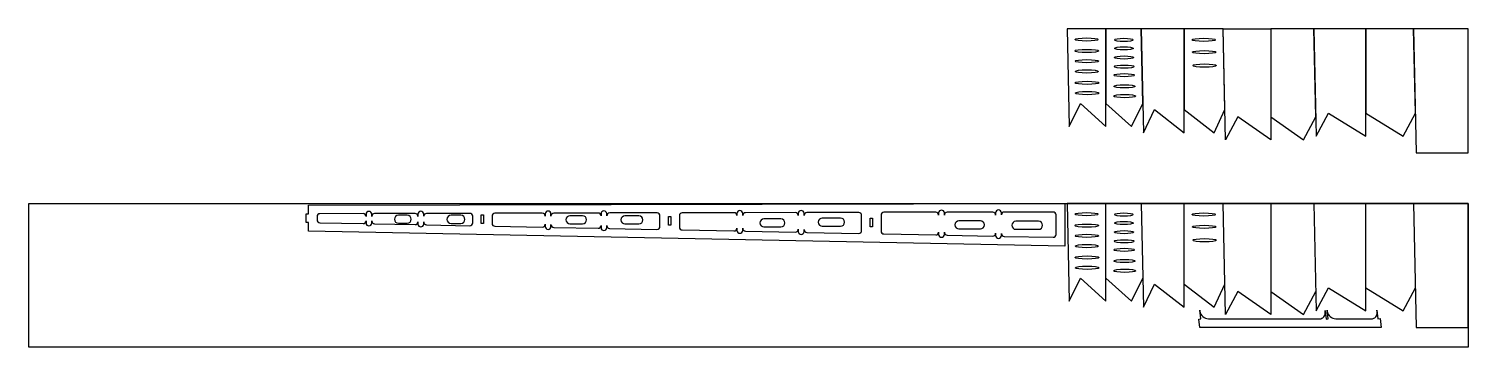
# Model space of a CAD drawing. Header units: millimetres. Extents: x -11497 to 404, y -3854 to 414.
# Drawn here: x -11497 to -10497, y -2482 to -2261 of the extents above; entities that cross this region are included whole.
import ezdxf

# ---------------------------------------------------------------- set-up
doc = ezdxf.new("R2010")
doc.units = ezdxf.units.MM
doc.layers.add('7', color=1, linetype='Continuous')
doc.layers.add('LAYER01', color=7, linetype='Continuous')
doc.layers.add('细线层', color=4, linetype='Continuous', lineweight=25)

msp = doc.modelspace()

# ---------------------------------------------------------------- linework, layer by layer
for p, q in [((-10748.7732, -2382.4594), (-10775.8301, -2382.4594)), ((-10775.8301, -2382.4594), (-10774.3173, -2450.4594)), ((-10748.7732, -2450.4594), (-10748.7732, -2382.4594)), ((-10724.3859, -2382.4594), (-10748.7732, -2382.4594)), ((-10497.1202, -2382.4594), (-10724.3859, -2382.4594)), ((-10724.3859, -2382.4594), (-10722.7786, -2454.7094)), ((-10694.4371, -2454.7094), (-10694.4371, -2382.4594)), ((-10665.6284, -2459.7094), (-10667.3469, -2382.4594)), ((-10634.2836, -2382.4594), (-10634.2836, -2459.7094)), ((-10604.3014, -2382.4594), (-10602.6385, -2457.2094)), ((-10568.2349, -2457.2094), (-10568.2349, -2382.4594)), ((-10535.1382, -2382.4594), (-10533.2201, -2468.6847)), ((-10497.1202, -2468.6847), (-10497.1202, -2382.4594)), ((-10774.3173, -2450.4594), (-10766.4026, -2434.4594)), ((-10766.4026, -2434.4594), (-10748.7732, -2450.4594)), ((-10748.7732, -2434.4594), (-10731.1439, -2450.4594)), ((-10731.1439, -2450.4594), (-10723.2291, -2434.4594)), ((-10722.7786, -2454.7094), (-10715.1584, -2438.7094)), ((-10715.1584, -2438.7094), (-10694.4371, -2454.7094)), ((-10694.4371, -2438.7094), (-10673.7158, -2454.7094)), ((-10673.7158, -2454.7094), (-10666.0955, -2438.7094)), ((-10657.1181, -2443.7094), (-10665.6284, -2459.7094)), ((-10634.2836, -2459.7094), (-10657.1181, -2443.7094)), ((-10634.2836, -2443.7094), (-10611.4491, -2459.7094)), ((-10611.4491, -2459.7094), (-10602.9388, -2443.7094)), ((-10602.6385, -2457.2094), (-10594.0805, -2441.2094)), ((-10594.0805, -2441.2094), (-10568.2349, -2457.2094)), ((-10568.2349, -2441.2094), (-10542.3893, -2457.2094)), ((-10542.3893, -2457.2094), (-10533.8313, -2441.2094)), ((-10533.2201, -2468.6847), (-10497.1202, -2468.6847))]:
    msp.add_line(p, q)
for points in [[(-10766.4026, -2313.0145), (-10748.7732, -2329.0145), (-10748.7732, -2261.0145), (-10775.8301, -2261.0145), (-10774.3173, -2329.0145)], [(-10715.1584, -2317.2645), (-10694.4371, -2333.2645), (-10694.4371, -2261.0145), (-10724.3859, -2261.0145), (-10722.7786, -2333.2645)], [(-10665.6284, -2338.2645), (-10667.3469, -2261.0145), (-10634.2836, -2261.0145), (-10634.2836, -2338.2645), (-10657.1181, -2322.2645)], [(-10594.0805, -2319.7645), (-10568.2349, -2335.7645), (-10568.2349, -2261.0145), (-10604.3014, -2261.0145), (-10602.6385, -2335.7645)], [(-10535.1382, -2261.0145), (-10533.2201, -2347.2399), (-10497.1202, -2347.2399), (-10497.1202, -2261.0145)], [(-10777.4574, -2412.1861), (-11302.8328, -2401.718), (-11302.8328, -2395.6182), (-11304.3328, -2395.6182), (-11304.3328, -2389.6182), (-11302.8328, -2389.6182), (-11302.8328, -2383.6182), (-10777.4574, -2382.4594)], [(-11182.7468, -2390.3581), (-11181.2468, -2390.3581), (-11181.2468, -2396.3581), (-11182.7468, -2396.3581)], [(-11052.6539, -2391.4947), (-11051.1539, -2391.4947), (-11051.1539, -2397.4947), (-11052.6539, -2397.4947)], [(-10912.513, -2392.6515), (-10911.013, -2392.6515), (-10911.013, -2398.6515), (-10912.513, -2398.6515)]]:
    msp.add_lwpolyline(points, close=True)
for points in [[(-11296.8328, -2393.8758, 0.408390407), (-11294.8726, -2395.8754), (-11264.8726, -2396.4732, 0.420060794), (-11262.8328, -2394.4736), (-11262.8328, -2396.0533, 1), (-11258.8328, -2396.0533), (-11258.8328, -2394.633, 0.408390407), (-11256.8726, -2396.6326), (-11228.7866, -2397.1922, 0.420060794), (-11226.7468, -2395.1926), (-11226.7468, -2396.7723, 1), (-11222.7468, -2396.7723), (-11222.7468, -2395.352, 0.408390407), (-11220.7866, -2397.3516), (-11190.7866, -2397.9494, 0.420060794), (-11188.7468, -2395.9497), (-11188.7468, -2391.371, 0.414859758), (-11190.7512, -2389.371), (-11220.7512, -2389.4372, 0.413567662), (-11222.7468, -2391.4372), (-11222.7468, -2389.9438, 1), (-11226.7468, -2389.9438), (-11226.7468, -2391.4504, 0.414213562), (-11228.7468, -2389.4504), (-11256.8328, -2389.4504, 0.414213562), (-11258.8328, -2391.4504), (-11258.8328, -2389.9924, 1), (-11262.8328, -2389.9924), (-11262.8328, -2391.5344, 0.414859758), (-11264.8372, -2389.5344), (-11294.8372, -2389.6006, 0.413567662), (-11296.8328, -2391.6006)], [(-11175.2468, -2396.2984, 0.408390407), (-11173.2866, -2398.298), (-11140.3866, -2398.9536, 0.420060794), (-11138.3468, -2396.954), (-11138.3468, -2398.5337, 1), (-11134.3468, -2398.5337), (-11134.3468, -2397.1134, 0.408390407), (-11132.3866, -2399.113), (-11101.5938, -2399.7265, 0.420060794), (-11099.5539, -2397.7269), (-11099.5539, -2399.3066, 1), (-11095.5539, -2399.3066), (-11095.5539, -2397.8863, 0.408390407), (-11093.5938, -2399.8859), (-11060.6938, -2400.5415, 0.420060794), (-11058.6539, -2398.5418), (-11058.6539, -2391.0796, 0.414213562), (-11060.6539, -2389.0796), (-11093.5539, -2389.0796, 0.414213562), (-11095.5539, -2391.0796), (-11095.5539, -2389.6269, 1), (-11099.5539, -2389.6269), (-11099.5539, -2391.1742, 0.414859758), (-11101.5583, -2389.1743), (-11132.3512, -2389.2422, 0.413567662), (-11134.3468, -2391.2422), (-11134.3468, -2389.751, 1), (-11138.3468, -2389.751), (-11138.3468, -2391.2598, 0.414859758), (-11140.3512, -2389.2598), (-11173.2512, -2389.3324, 0.413567662), (-11175.2468, -2391.3324)], [(-11045.1539, -2398.8905, 0.408390407), (-11043.1938, -2400.8901), (-11007.1938, -2401.6074, 0.420060794), (-11005.1539, -2399.6078), (-11005.1539, -2401.1875, 1), (-11001.1539, -2401.1875), (-11001.1539, -2399.7672, 0.408390407), (-10999.1938, -2401.7668), (-10964.5529, -2402.4571, 0.420060794), (-10962.513, -2400.4575), (-10962.513, -2402.0372, 1), (-10958.513, -2402.0372), (-10958.513, -2400.6169, 0.408390407), (-10956.5529, -2402.6165), (-10920.5529, -2403.3338, 0.420060794), (-10918.513, -2401.3342), (-10918.513, -2390.7749, 0.414859758), (-10920.5174, -2388.7749), (-10956.5174, -2388.8543, 0.413567662), (-10958.513, -2390.8543), (-10958.513, -2389.3631, 1), (-10962.513, -2389.3631), (-10962.513, -2390.872, 0.414859758), (-10964.5174, -2388.872), (-10999.1583, -2388.9484, 0.413567662), (-11001.1539, -2390.9484), (-11001.1539, -2389.4572, 1), (-11005.1539, -2389.4572), (-11005.1539, -2390.966, 0.414859758), (-11007.1583, -2388.966), (-11043.1583, -2389.0454, 0.413567662), (-11045.1539, -2391.0454)], [(-10825.4574, -2390.5652, 0.414213562), (-10827.4574, -2388.5652), (-10859.013, -2388.5652, 0.414213562), (-10861.013, -2390.5652), (-10861.013, -2389.1089, 1), (-10865.013, -2389.1089), (-10865.013, -2390.6525, 0.414213562), (-10867.013, -2388.6525), (-10903.013, -2388.6525, 0.414213562), (-10905.013, -2390.6525), (-10905.013, -2401.6828, 0.408390407), (-10903.0529, -2403.6824), (-10867.0529, -2404.3997, 0.420060794), (-10865.013, -2402.4001), (-10865.013, -2403.9798, 1), (-10861.013, -2403.9798), (-10861.013, -2402.5595, 0.408390407), (-10859.0529, -2404.5591), (-10827.4973, -2405.1879, 0.420060794), (-10825.4574, -2403.1883), (-10825.4574, -2404.768, 1), (-10821.4574, -2404.768), (-10821.4574, -2403.3477, 0.408390407), (-10819.4973, -2405.3473), (-10785.4973, -2406.0247, 0.420060794), (-10783.4574, -2404.0251), (-10783.4574, -2390.4726, 0.414213562), (-10785.4574, -2388.4726), (-10819.4574, -2388.4726, 0.414213562), (-10821.4574, -2390.4726), (-10821.4574, -2389.0189, 1), (-10825.4574, -2389.0189)], [(-11240.2629, -2396.2759), (-11234.202, -2396.2759, 1), (-11234.202, -2390.6759), (-11240.2629, -2390.6759, 1)], [(-11203.7976, -2396.3277), (-11196.9691, -2396.3277, 1), (-11196.9691, -2390.7277), (-11203.7976, -2390.7277, 1)], [(-11121.1579, -2396.6133), (-11112.3752, -2396.6133, 1), (-11112.3752, -2391.0133), (-11121.1579, -2391.0133, 1)], [(-11082.9678, -2396.6982), (-11073.2881, -2396.6982, 1), (-11073.2881, -2391.0982), (-11082.9678, -2391.0982, 1)], [(-10986.3607, -2398.8138), (-10974.6303, -2398.8138, 1), (-10974.6303, -2393.2138), (-10986.3607, -2393.2138, 1)], [(-10945.8314, -2398.298), (-10933.1574, -2398.298, 1), (-10933.1574, -2392.698), (-10945.8314, -2392.698, 1)], [(-10850.925, -2400.1885), (-10836.054, -2400.1885, 1), (-10836.054, -2394.5885), (-10850.925, -2394.5885, 1)], [(-10811.3773, -2400.4669), (-10795.6283, -2400.4669, 1), (-10795.6283, -2394.8669), (-10811.3773, -2394.8669, 1)], [(-10683.5578, -2456.7327), (-10683.4674, -2457.4424, 0.377596309), (-10677.5154, -2462.6847), (-10600.4157, -2462.6847, 0.451804122), (-10596.4477, -2458.1796), (-10596.6078, -2456.9221), (-10595.8501, -2462.8741), (-10594.3621, -2462.6847), (-10595.1198, -2456.7327), (-10595.0295, -2457.4424, 0.377596309), (-10589.0775, -2462.6847), (-10564.357, -2462.6847, 0.451804122), (-10560.3891, -2458.1796), (-10560.5732, -2456.7327), (-10559.8156, -2462.6847), (-10558.3276, -2462.4953), (-10557.5397, -2468.6847), (-10683.5484, -2468.6847), (-10684.2881, -2462.8741), (-10682.8001, -2462.6847)]]:
    msp.add_lwpolyline(points, format="xyb", close=True)
for centre, major_axis, ratio in [((-10762.2427, -2389.9381), (8.1247, 0), 0.135715187), ((-10736.4168, -2390.2031), (6.5325, 0), 0.168793635), ((-10680.8692, -2390.1368), (8.2598, 0), 0.133495224), ((-10762.0819, -2397.8757), (8.418, 0), 0.130987732), ((-10736.2916, -2396.0806), (6.5325, 0), 0.168793635), ((-10680.5218, -2398.7395), (8.2598, 0), 0.133495224), ((-10762.0283, -2405.0088), (8.2598, 0), 0.133495224), ((-10736.0802, -2408.7717), (6.9746, 0), 0.158096006), ((-10736.2387, -2402.4261), (6.7377, 0), 0.163654296), ((-10680.263, -2408.0614), (8.2598, 0), 0.133495224), ((-10761.922, -2420.0706), (8.418, 0), 0.130987732), ((-10762.0827, -2412.133), (8.1247, 0), 0.135715187), ((-10736.0802, -2414.7471), (7.2348, 0), 0.152408044), ((-10761.8684, -2427.2037), (8.2598, 0), 0.133495224), ((-10735.7494, -2429.2864), (-7.6964, 0), 0.143267732), ((-10735.9217, -2422.5204), (7.504, 0), 0.146942355)]:
    msp.add_ellipse(centre, major_axis=major_axis, ratio=ratio)
at = {"layer": '7'}
msp.add_lwpolyline([(-11497.1202, -2382.4594), (-10497.1202, -2382.4594), (-10497.1202, -2482.4594), (-11497.1202, -2482.4594)], close=True, dxfattribs=at)
at = {"layer": 'LAYER01'}
for centre, major_axis, ratio in [((-10762.2427, -2268.4932), (8.1247, 0), 0.135715187), ((-10736.4168, -2268.7583), (6.5325, 0), 0.168793635), ((-10680.8692, -2268.6919), (8.2598, 0), 0.133495224), ((-10762.0819, -2276.4308), (8.418, 0), 0.130987732), ((-10736.2387, -2280.9813), (6.7377, 0), 0.163654296), ((-10736.2916, -2274.6358), (6.5325, 0), 0.168793635), ((-10680.5218, -2277.2947), (8.2598, 0), 0.133495224), ((-10762.0283, -2283.5639), (8.2598, 0), 0.133495224), ((-10762.0827, -2290.6882), (8.1247, 0), 0.135715187), ((-10736.0802, -2287.3269), (6.9746, 0), 0.158096006), ((-10680.263, -2286.6166), (8.2598, 0), 0.133495224), ((-10761.922, -2298.6257), (8.418, 0), 0.130987732), ((-10735.9217, -2301.0756), (7.504, 0), 0.146942355), ((-10736.0802, -2293.3023), (7.2348, 0), 0.152408044), ((-10761.8684, -2305.7589), (8.2598, 0), 0.133495224), ((-10735.7494, -2307.8416), (-7.6964, 0), 0.143267732)]:
    msp.add_ellipse(centre, major_axis=major_axis, ratio=ratio, dxfattribs=at)
at = {"layer": '细线层'}
for points in [[(-10724.3859, -2261.0145), (-10748.7732, -2261.0145), (-10748.7732, -2313.0145), (-10731.1439, -2329.0145), (-10723.2291, -2313.0145)], [(-10694.4371, -2261.0145), (-10694.4371, -2317.2645), (-10673.7158, -2333.2645), (-10666.0955, -2317.2645), (-10667.3469, -2261.0145)], [(-10634.2836, -2261.0145), (-10634.2836, -2322.2645), (-10611.4491, -2338.2645), (-10602.9388, -2322.2645), (-10604.3014, -2261.0145)], [(-10568.2349, -2261.0145), (-10568.2349, -2319.7645), (-10542.3893, -2335.7645), (-10533.8313, -2319.7645), (-10535.1382, -2261.0145)]]:
    msp.add_lwpolyline(points, close=True, dxfattribs=at)

doc.saveas('drawing.dxf')
